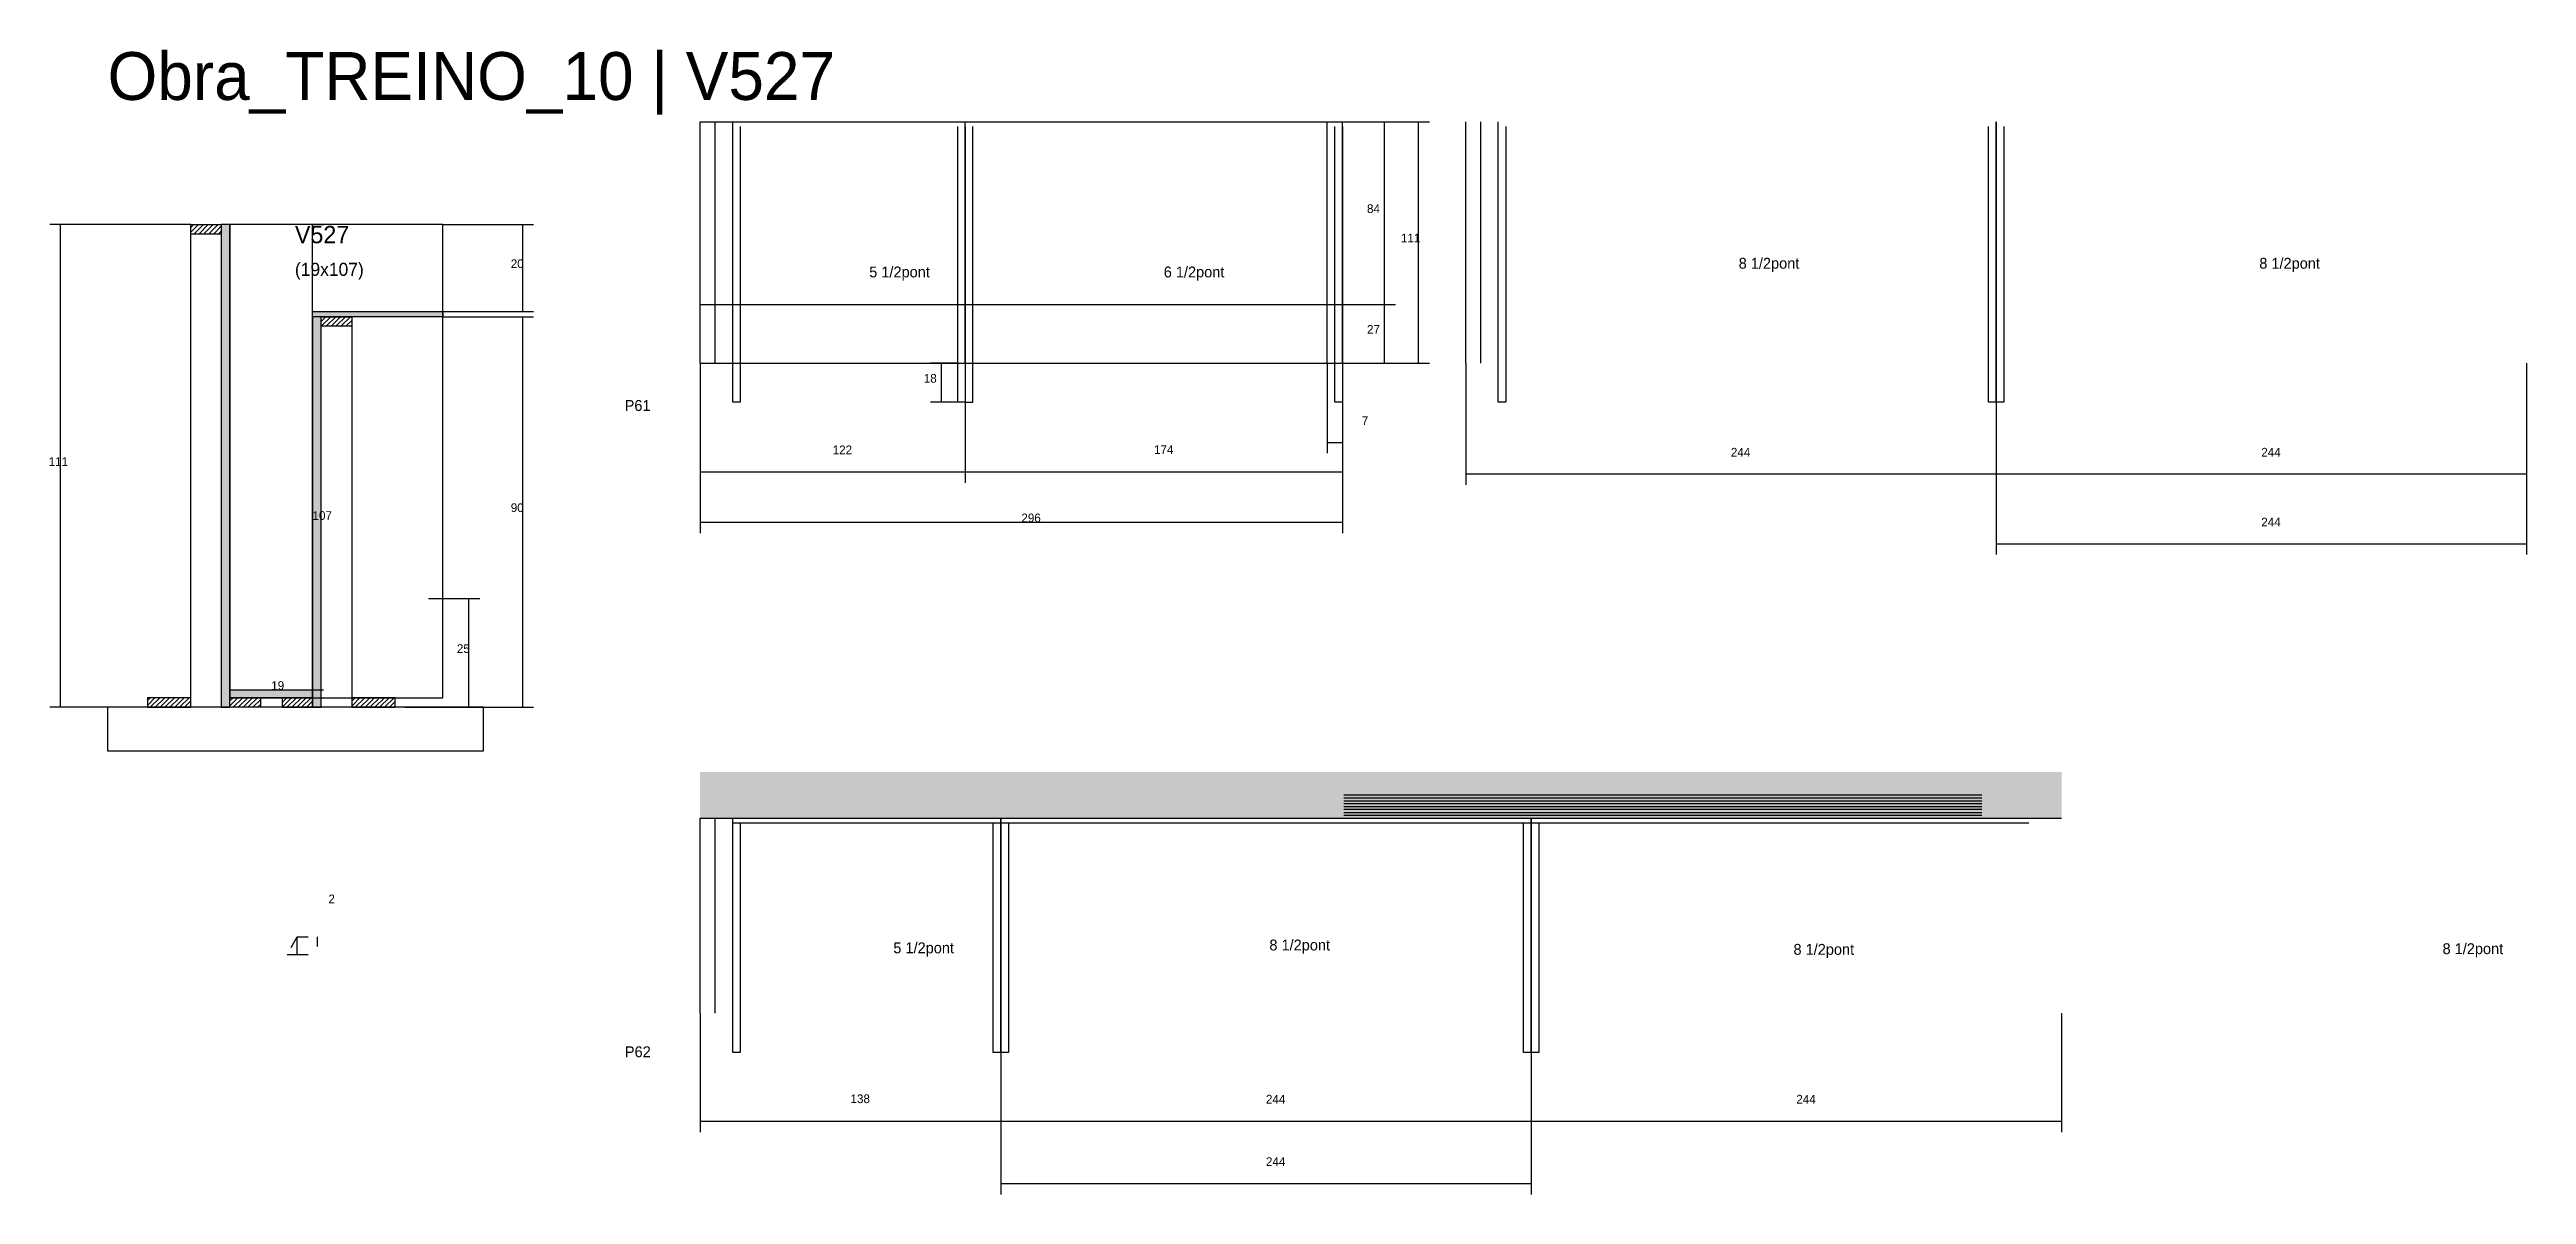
# Model space of a CAD drawing. Header units: metres. Extents: x -132 to 34800, y -36000 to 1848.
# Drawn here: x 11653 to 12793, y -18563 to -18037 of the extents above; entities that cross this region are included whole.
import ezdxf

# ---------------------------------------------------------------- set-up
doc = ezdxf.new("R2010")
doc.units = ezdxf.units.M
for name, color, linetype in [('CONCRETO', 251, 'Continuous'), ('COTA', 4, 'Continuous'), ('Cota Seção (2x)', 4, 'Continuous'), ('Hachura', 253, 'Continuous'), ('LABEL_ID', 3, 'Continuous'), ('Madeira', 126, 'Continuous'), ('NOMENCLATURA', 7, 'Continuous'), ('Painéis', 200, 'Continuous'), ('SARR_2.2x7', 40, 'Continuous'), ('SARR_3.5x7', 81, 'Continuous'), ('Texto Seção', 7, 'Continuous')]:
    doc.layers.add(name, color=color, linetype=linetype)

msp = doc.modelspace()

# ---------------------------------------------------------------- texts
at = {"layer": 'COTA'}
for s, p in [('84', (12259.4, -18112)), ('111', (12275, -18125.5)), ('20', (11865.5, -18137.3)), ('27', (12259.4, -18167.5)), ('18', (12055.5, -18190)), ('7', (12257, -18209.5)), ('122', (12013.6, -18222.9)), ('174', (12161.4, -18222.8)), ('244', (12426.8, -18224)), ('244', (12670.8, -18224)), ('111', (11652.9, -18228.3)), ('90', (11865.5, -18249.5)), ('296', (12100.4, -18254.2)), ('244', (12670.8, -18256.1)), ('25', (11840.7, -18314.3)), ('2', (11781.6, -18429.4)), ('138', (12021.8, -18521.3)), ('244', (12212.9, -18521.5)), ('244', (12456.9, -18521.5)), ('244', (12212.9, -18550.2))]:
    msp.add_text(s, height=4, dxfattribs=at).set_placement(p)
at = {"layer": 'Cota Seção (2x)'}
for s, p in [('107', (11774.3, -18253.1)), ('19', (11755.3, -18331.3))]:
    msp.add_text(s, height=4, dxfattribs=at).set_placement(p)
at = {"layer": 'LABEL_ID'}
msp.add_text('Obra_TREINO_10 | V527', height=22, dxfattribs=at).set_placement((11680, -18060))
at = {"layer": 'NOMENCLATURA'}
for s, p in [('5 1/2pont', (12030.4, -18141.6)), ('6 1/2pont', (12165.9, -18141.6)), ('8 1/2pont', (12430.4, -18137.6)), ('8 1/2pont', (12669.9, -18137.6)), ('P61', (11917.9, -18203)), ('5 1/2pont', (12041.5, -18452.4)), ('8 1/2pont', (12214.5, -18451.1)), ('8 1/2pont', (12455.6, -18453.1)), ('8 1/2pont', (12754.2, -18452.8)), ('P62', (11918, -18500.2))]:
    msp.add_text(s, height=5, dxfattribs=at).set_placement(p)
at = {"layer": 'Texto Seção'}
for s, height, p in [('V527', 8, (11766.2, -18125.9)), ('(19x107)', 6, (11766.2, -18140.9))]:
    msp.add_text(s, height=height, dxfattribs=at).set_placement(p)

# ---------------------------------------------------------------- hatches: boundary and pattern name
at = {"layer": 'COTA'}
h = msp.add_hatch(dxfattribs=at)
h.set_pattern_fill('AR-CONC', scale=0.03)
h.paths.add_polyline_path([(12578.9, -18390.2), (12578.9, -18369), (11952.6, -18369), (11952.6, -18390.2)])
at = {"layer": 'Hachura'}
h = msp.add_hatch(dxfattribs=at)
h.set_pattern_fill('ANSI31', scale=0.5)
h.paths.add_polyline_path([(11718.3, -18121.7), (11718.3, -18117.3), (11718.3, -18117.3), (11732.3, -18117.3), (11732.3, -18117.3), (11732.3, -18121.7), (11732.3, -18121.7), (11718.3, -18121.7)])
h = msp.add_hatch(color=8, dxfattribs=at)
h.dxf.hatch_style = 1
h.paths.add_polyline_path([(11736.3, -18117.3), (11732.3, -18117.3), (11732.3, -18117.3), (11732.3, -18339.3), (11732.3, -18339.3), (11736.3, -18339.3), (11736.3, -18339.3), (11736.3, -18117.3)])
h = msp.add_hatch(color=8, dxfattribs=at)
h.dxf.hatch_style = 1
h.paths.add_polyline_path([(11774.3, -18159.7), (11774.3, -18157.3), (11774.3, -18157.3), (11834.3, -18157.3), (11834.3, -18157.3), (11834.3, -18159.7), (11834.3, -18159.7), (11774.3, -18159.7)])
h = msp.add_hatch(color=8, dxfattribs=at)
h.dxf.hatch_style = 1
h.paths.add_polyline_path([(11778.3, -18159.7), (11774.3, -18159.7), (11774.3, -18159.7), (11774.3, -18339.3), (11774.3, -18339.3), (11778.3, -18339.3), (11778.3, -18339.3), (11778.3, -18159.7)])
h = msp.add_hatch(dxfattribs=at)
h.set_pattern_fill('ANSI31', scale=0.5)
h.paths.add_polyline_path([(11778.3, -18164.1), (11778.3, -18159.7), (11778.3, -18159.7), (11792.3, -18159.7), (11792.3, -18159.7), (11792.3, -18164.1), (11792.3, -18164.1), (11778.3, -18164.1)])
h = msp.add_hatch(color=8, dxfattribs=at)
h.dxf.hatch_style = 1
h.paths.add_polyline_path([(11736.3, -18334.9), (11736.3, -18331.3), (11736.3, -18331.3), (11774.3, -18331.3), (11774.3, -18331.3), (11774.3, -18334.9), (11774.3, -18334.9), (11736.3, -18334.9)])
h = msp.add_hatch(dxfattribs=at)
h.set_pattern_fill('ANSI31', scale=0.5)
h.paths.add_polyline_path([(11718.3, -18339.3), (11718.3, -18334.9), (11718.3, -18334.9), (11698.3, -18334.9), (11698.3, -18334.9), (11698.3, -18339.3), (11698.3, -18339.3), (11718.3, -18339.3)])
h = msp.add_hatch(dxfattribs=at)
h.set_pattern_fill('ANSI31', scale=0.5)
h.paths.add_polyline_path([(11736.3, -18339.3), (11736.3, -18334.9), (11736.3, -18334.9), (11750.3, -18334.9), (11750.3, -18334.9), (11750.3, -18339.3), (11750.3, -18339.3), (11736.3, -18339.3)])
h = msp.add_hatch(dxfattribs=at)
h.set_pattern_fill('ANSI31', scale=0.5)
h.paths.add_polyline_path([(11774.3, -18339.3), (11774.3, -18334.9), (11774.3, -18334.9), (11760.3, -18334.9), (11760.3, -18334.9), (11760.3, -18339.3), (11760.3, -18339.3), (11774.3, -18339.3)])
h = msp.add_hatch(dxfattribs=at)
h.set_pattern_fill('ANSI31', scale=0.5)
h.paths.add_polyline_path([(11812.3, -18339.3), (11812.3, -18334.9), (11812.3, -18334.9), (11792.3, -18334.9), (11792.3, -18334.9), (11792.3, -18339.3), (11792.3, -18339.3), (11812.3, -18339.3)])

# ---------------------------------------------------------------- linework, layer by layer
at = {"layer": 'CONCRETO'}
for points in [[(11774.3, -18157.3), (11834.3, -18157.3), (11834.3, -18117.3), (11774.3, -18117.3), (11774.3, -18117.3), (11736.3, -18117.3), (11736.3, -18334.9), (11736.3, -18334.9), (11736.3, -18331.3), (11774.3, -18331.3)], [(11736.3, -18334.9), (11834.3, -18334.9), (11834.3, -18117.3), (11736.3, -18117.3)]]:
    msp.add_lwpolyline(points, close=True, dxfattribs=at)
at = {"layer": 'COTA'}
for p, q in [((12248.1, -18070), (12288.1, -18070)), ((12248.1, -18070), (12272.5, -18070)), ((12267.5, -18154), (12267.5, -18070)), ((12283.1, -18181), (12283.1, -18070)), ((11718.3, -18117.3), (11653.4, -18117.3)), ((11658.4, -18339.3), (11658.4, -18117.3)), ((11834.3, -18117.3), (11876, -18117.3)), ((11871, -18157.3), (11871, -18117.3)), ((11834.3, -18157.3), (11876, -18157.3)), ((11834.3, -18159.7), (11876, -18159.7)), ((11871, -18339.3), (11871, -18159.7)), ((12248.1, -18154), (12272.5, -18154)), ((12248.1, -18154), (12272.5, -18154)), ((12267.5, -18181), (12267.5, -18154)), ((11952.6, -18181), (11952.6, -18259.2)), ((11952.6, -18181), (11952.6, -18236)), ((12071.1, -18181), (12058.6, -18181)), ((12063.6, -18199), (12063.6, -18181)), ((12074.6, -18181), (12074.6, -18236)), ((12074.6, -18181), (12074.6, -18236)), ((12241.1, -18181), (12241.1, -18222.5)), ((12248.1, -18181), (12288.1, -18181)), ((12248.1, -18181), (12248.1, -18259.2)), ((12248.1, -18181), (12248.1, -18236)), ((12248.1, -18181), (12248.1, -18222.5)), ((12248.1, -18181), (12272.5, -18181)), ((12304.8, -18181), (12304.8, -18237)), ((12548.8, -18181), (12548.8, -18237)), ((12548.8, -18181), (12548.8, -18237)), ((12548.8, -18181), (12548.8, -18269.1)), ((12792.8, -18181), (12792.8, -18237)), ((12792.8, -18181), (12792.8, -18269.1)), ((12071.1, -18199), (12058.6, -18199)), ((12241.1, -18217.5), (12248.1, -18217.5)), ((11952.6, -18231), (12074.6, -18231)), ((12074.6, -18231), (12248.1, -18231)), ((12304.8, -18232), (12548.8, -18232)), ((12548.8, -18232), (12792.8, -18232)), ((11952.6, -18254.2), (12248.1, -18254.2)), ((12548.8, -18264.1), (12792.8, -18264.1)), ((11827.6, -18289.3), (11851.2, -18289.3)), ((11846.2, -18339.3), (11846.2, -18289.3)), ((11718.3, -18339.3), (11653.4, -18339.3)), ((11816.7, -18339.3), (11876, -18339.3)), ((11827.6, -18339.3), (11851.2, -18339.3)), ((11767.3, -18452.9), (11767.3, -18444.9)), ((11767.3, -18444.9), (11772.3, -18444.9)), ((11762.6, -18452.9), (11772.3, -18452.9)), ((11952.6, -18480), (11952.6, -18534.6)), ((12090.9, -18480), (12090.9, -18534.6)), ((12090.9, -18480), (12090.9, -18534.6)), ((12090.9, -18480), (12090.9, -18563.3)), ((12334.9, -18480), (12334.9, -18534.6)), ((12334.9, -18480), (12334.9, -18534.6)), ((12334.9, -18480), (12334.9, -18563.3)), ((12578.9, -18480), (12578.9, -18534.6)), ((11952.6, -18529.6), (12090.9, -18529.6)), ((12090.9, -18529.6), (12334.9, -18529.6)), ((12334.9, -18529.6), (12578.9, -18529.6)), ((12090.9, -18558.3), (12334.9, -18558.3))]:
    msp.add_line(p, q, dxfattribs=at)
at = {"layer": 'Cota Seção (2x)'}
for p, q in [((11774.3, -18331.3), (11774.3, -18117.3)), ((11774.3, -18117.3), (11779.3, -18117.3)), ((11736.3, -18339.3), (11736.3, -18326.3)), ((11736.3, -18331.3), (11774.3, -18331.3)), ((11774.3, -18339.3), (11774.3, -18326.3)), ((11774.3, -18331.3), (11779.3, -18331.3))]:
    msp.add_line(p, q, dxfattribs=at)
at = {"layer": 'Madeira'}
for points in [[(11718.3, -18121.7), (11718.3, -18117.3), (11732.3, -18117.3), (11732.3, -18121.7)], [(11718.3, -18117.3), (11732.3, -18117.3), (11732.3, -18339.3), (11718.3, -18339.3)], [(11778.3, -18164.1), (11778.3, -18159.7), (11792.3, -18159.7), (11792.3, -18164.1)], [(11778.3, -18159.7), (11792.3, -18159.7), (11792.3, -18339.3), (11778.3, -18339.3)], [(11680, -18359.3), (11852.9, -18359.3), (11852.9, -18339.3), (11680, -18339.3)], [(11718.3, -18339.3), (11718.3, -18334.9), (11698.3, -18334.9), (11698.3, -18339.3)], [(11736.3, -18339.3), (11736.3, -18334.9), (11750.3, -18334.9), (11750.3, -18339.3)], [(11774.3, -18339.3), (11774.3, -18334.9), (11760.3, -18334.9), (11760.3, -18339.3)], [(11812.3, -18339.3), (11812.3, -18334.9), (11792.3, -18334.9), (11792.3, -18339.3)]]:
    msp.add_lwpolyline(points, close=True, dxfattribs=at)
at = {"layer": 'Painéis'}
for p, q in [((11952.6, -18070), (12248.1, -18070)), ((11952.6, -18181), (11952.6, -18070)), ((12074.6, -18181), (12074.6, -18070)), ((12248.1, -18181), (12248.1, -18070)), ((12304.8, -18181), (12304.8, -18070)), ((12548.8, -18181), (12548.8, -18070)), ((11774.3, -18157.3), (11834.3, -18157.3)), ((11952.6, -18154), (12248.1, -18154)), ((11952.6, -18181), (12248.1, -18181)), ((11736.3, -18331.3), (11774.3, -18331.3)), ((11952.6, -18390.2), (12578.9, -18390.2)), ((11952.6, -18480), (11952.6, -18390.2)), ((12090.9, -18480), (12090.9, -18390.2)), ((12334.9, -18480), (12334.9, -18390.2))]:
    msp.add_line(p, q, dxfattribs=at)
for points in [[(11736.3, -18117.3), (11732.3, -18117.3), (11732.3, -18339.3), (11736.3, -18339.3)], [(11774.3, -18159.7), (11774.3, -18157.3), (11834.3, -18157.3), (11834.3, -18159.7)], [(11778.3, -18159.7), (11774.3, -18159.7), (11774.3, -18339.3), (11778.3, -18339.3)], [(11736.3, -18334.9), (11736.3, -18331.3), (11774.3, -18331.3), (11774.3, -18334.9)]]:
    msp.add_lwpolyline(points, close=True, dxfattribs=at)
at = {"layer": 'SARR_2.2x7'}
for p, q in [((11959.6, -18181), (11959.6, -18070)), ((12241.1, -18181), (12241.1, -18070)), ((12311.8, -18181), (12311.8, -18070)), ((11967.6, -18141), (11967.6, -18134)), ((12248.7, -18379.6), (12542.2, -18379.6)), ((11959.6, -18480), (11959.6, -18390.2)), ((12248.7, -18380.9), (12542.2, -18380.9)), ((12248.7, -18382.3), (12542.2, -18382.3)), ((12248.7, -18383.6), (12542.2, -18383.6)), ((12248.7, -18384.9), (12542.2, -18384.9)), ((12248.7, -18386.2), (12542.2, -18386.2)), ((12248.7, -18387.6), (12542.2, -18387.6)), ((12248.7, -18388.9), (12542.2, -18388.9)), ((11967.6, -18392.4), (12090.9, -18392.4)), ((12090.9, -18392.4), (12334.9, -18392.4)), ((12334.9, -18392.4), (12563.9, -18392.4)), ((11764.4, -18449.8), (11767.3, -18444.9)), ((11776.6, -18449.3), (11776.6, -18444.9))]:
    msp.add_line(p, q, dxfattribs=at)
at = {"layer": 'SARR_3.5x7'}
for points in [[(11971.1, -18072.2), (11971.1, -18199), (11967.6, -18199), (11967.6, -18070)], [(12074.6, -18072.2), (12074.6, -18199), (12071.1, -18199), (12071.1, -18072.2)], [(12074.6, -18072.2), (12074.6, -18199), (12078.1, -18199), (12078.1, -18072.2)], [(12248.1, -18072.2), (12248.1, -18199), (12244.6, -18199), (12244.6, -18072.2)], [(12323.3, -18072.2), (12323.3, -18199), (12319.8, -18199), (12319.8, -18070)], [(12548.8, -18070), (12548.8, -18199), (12545.3, -18199), (12545.3, -18072.2)], [(12552.3, -18072.2), (12552.3, -18199), (12548.8, -18199), (12548.8, -18070)], [(11971.1, -18392.4), (11971.1, -18498), (11967.6, -18498), (11967.6, -18390.2)], [(12090.9, -18390.2), (12090.9, -18498), (12087.4, -18498), (12087.4, -18392.4)], [(12094.4, -18392.4), (12094.4, -18498), (12090.9, -18498), (12090.9, -18390.2)], [(12334.9, -18390.2), (12334.9, -18498), (12331.4, -18498), (12331.4, -18392.4)], [(12338.4, -18392.4), (12338.4, -18498), (12334.9, -18498), (12334.9, -18390.2)]]:
    msp.add_lwpolyline(points, dxfattribs=at)

msp.set_redraw_order([(e.dxf.handle, doc.entitydb.next_handle()) for e in msp.query("TEXT MTEXT ATTDEF DIMENSION ARC_DIMENSION")])  # texts and dimensions are drawn at this point

doc.saveas('drawing.dxf')
